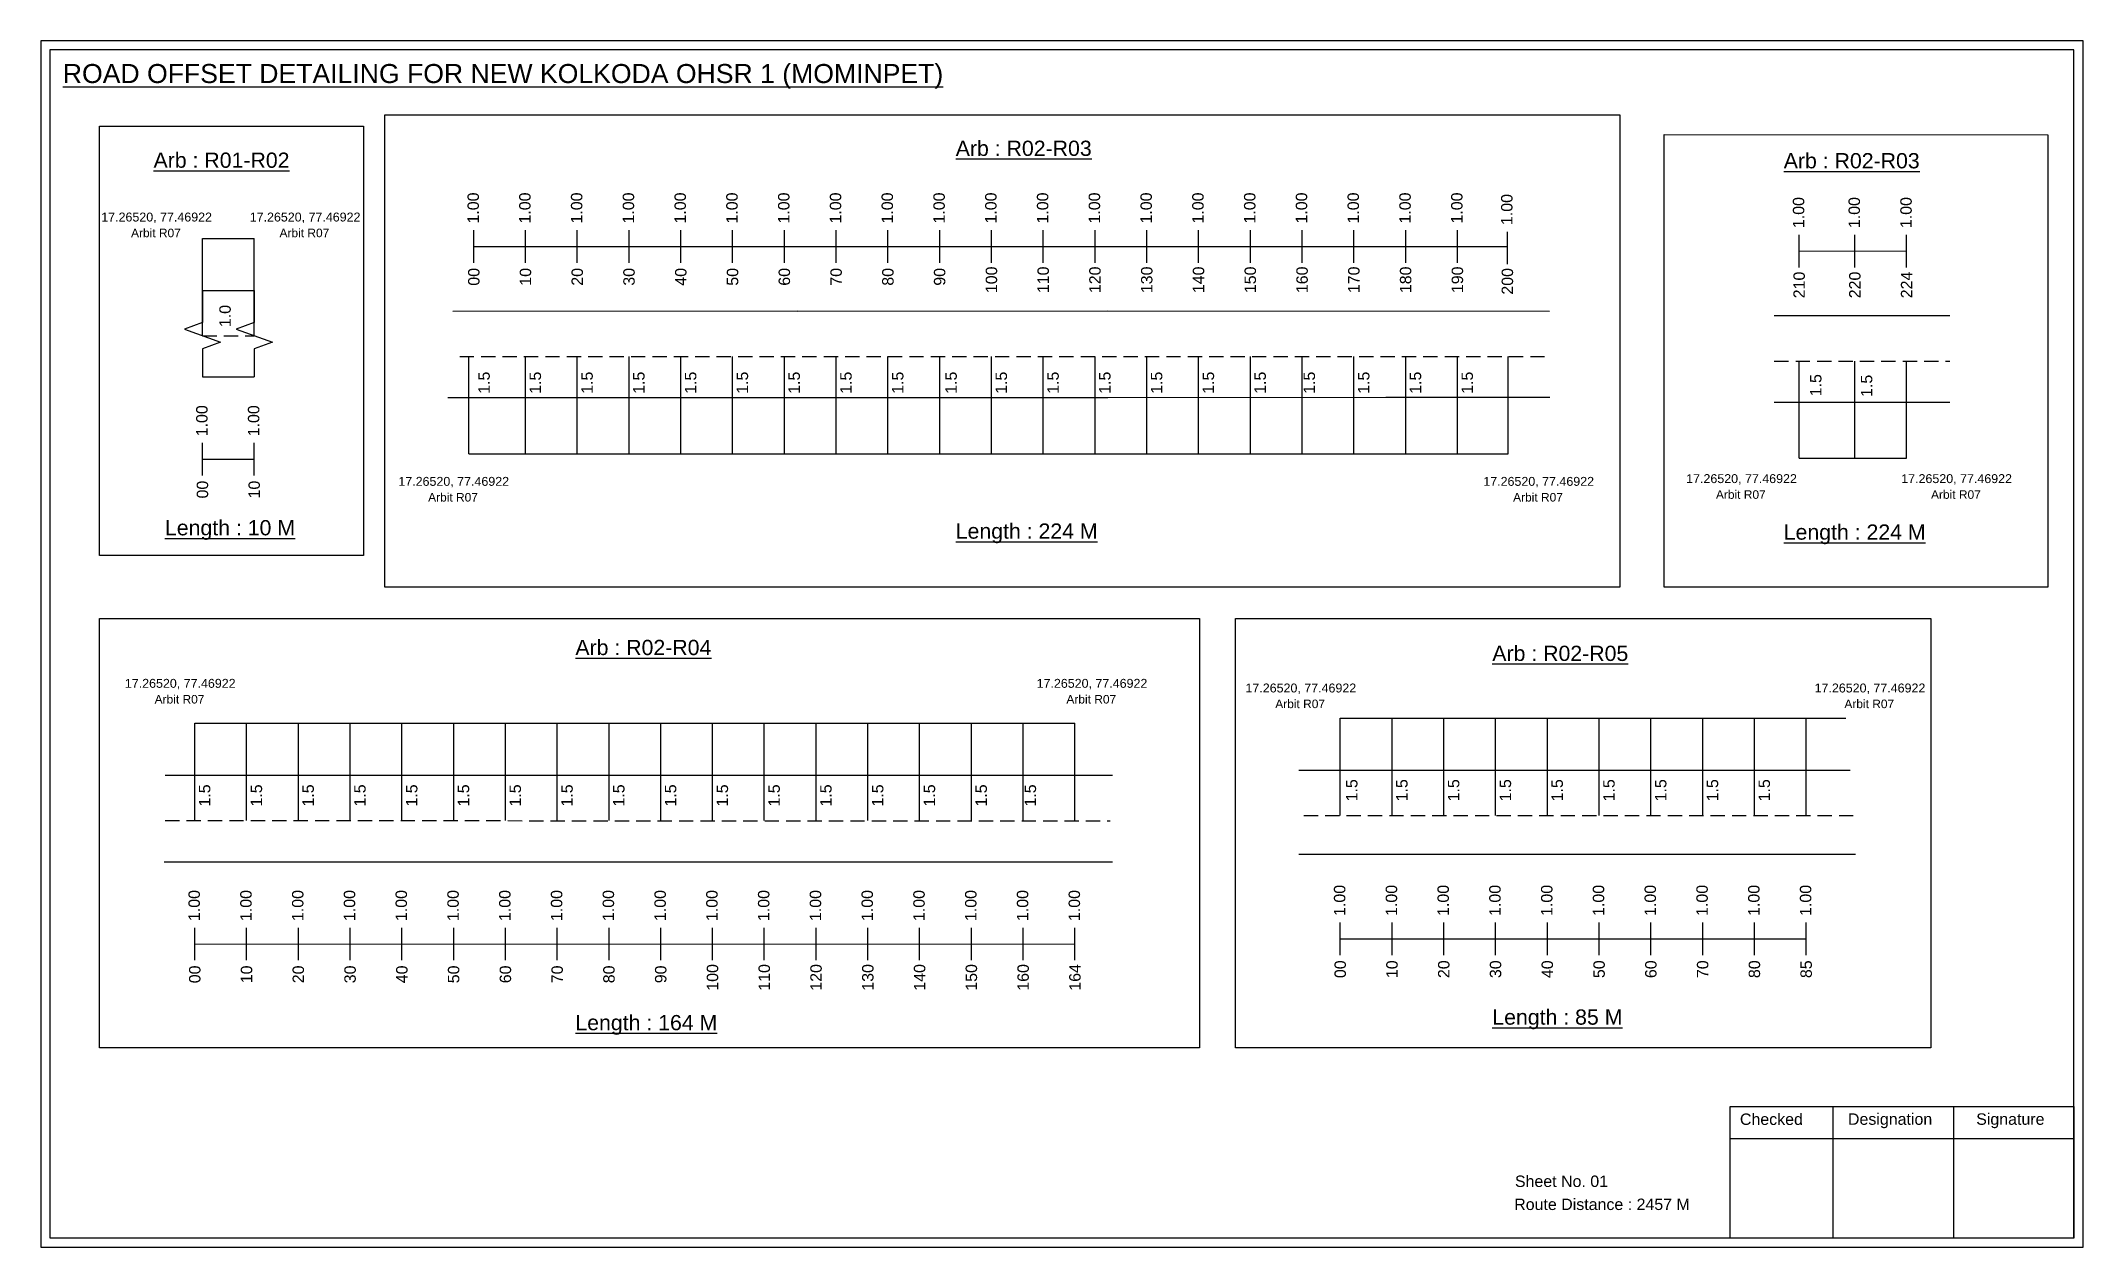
# Model space of a CAD drawing. Header units: inches. Extents: x -117 to 51867, y -12715 to 3423.
# Drawn here: x 3 to 539, y -2006 to -1690 of the extents above; entities that cross this region are included whole.
import ezdxf

# ---------------------------------------------------------------- set-up
doc = ezdxf.new("R2010")
doc.units = ezdxf.units.IN
doc.header["$MEASUREMENT"] = 0
doc.linetypes.add('DASHED2', pattern=[0.375, 0.25, -0.125])
doc.layers.add('PDF_Geometry', color=7, linetype='Continuous')
doc.layers.add('PDF_Text', color=5, linetype='Continuous')
doc.styles.add('PDF Arial', font='arial.ttf')
doc.styles.get("Standard").update_dxf_attribs({"font": 'arial.ttf'})

msp = doc.modelspace()

# ---------------------------------------------------------------- texts
at = {"color": 242, "true_color": 0xcd2027}
for s, height, p in [('%%UROAD OFFSET DETAILING FOR NEW KOLKODA OHSR 1 (MOMINPET)', 5, (8.29, -1700.59)), ('%%UArb : R02-R03', 4, (242.84, -1719.72)), ('%%UArb : R01-R02', 4, (32.12, -1722.84)), ('%%UArb : R02-R03', 4, (460.34, -1722.98)), ('%%ULength : 10 M', 4, (35.12, -1819.34)), ('%%ULength : 224 M', 4, (242.84, -1820.22)), ('%%ULength : 224 M', 4, (460.34, -1820.48)), ('%%UArb : R02-R04', 4, (142.93, -1850.78)), ('%%UArb : R02-R05', 4, (383.79, -1852.32)), ('%%ULength : 164 M', 4, (142.93, -1949.28)), ('%%ULength : 85 M', 4, (383.79, -1947.82))]:
    msp.add_text(s, height=height, dxfattribs=at).set_placement(p)
at = {"color": 217, "true_color": 0x93278f}
for s, p in [('1.00', (117.59, -1737.48)), ('1.00', (131.16, -1737.48)), ('1.00', (144.76, -1737.48)), ('1.00', (158.36, -1737.48)), ('1.00', (171.96, -1737.48)), ('1.00', (185.56, -1737.48)), ('1.00', (199.16, -1737.48)), ('1.00', (212.76, -1737.48)), ('1.00', (226.36, -1737.48)), ('1.00', (239.96, -1737.48)), ('1.00', (253.56, -1737.48)), ('1.00', (267.16, -1737.48)), ('1.00', (280.76, -1737.48)), ('1.00', (294.36, -1737.48)), ('1.00', (307.96, -1737.48)), ('1.00', (321.56, -1737.48)), ('1.00', (335.16, -1737.48)), ('1.00', (348.76, -1737.48)), ('1.00', (362.36, -1737.48)), ('1.00', (375.96, -1737.48)), ('1.00', (389.09, -1737.88)), ('1.00', (465.73, -1738.68)), ('1.00', (480.36, -1738.68)), ('1.00', (493.96, -1738.68)), ('00', (117.74, -1753.8)), ('10', (131.31, -1753.8)), ('20', (144.91, -1753.8)), ('30', (158.51, -1753.8)), ('40', (172.11, -1753.8)), ('50', (185.71, -1753.8)), ('60', (199.31, -1753.8)), ('70', (212.91, -1753.8)), ('80', (226.51, -1753.8)), ('90', (240.11, -1753.8)), ('100', (253.71, -1755.75)), ('110', (267.31, -1755.75)), ('120', (280.91, -1755.75)), ('130', (294.51, -1755.75)), ('140', (308.11, -1755.75)), ('150', (321.71, -1755.75)), ('160', (335.31, -1755.75)), ('170', (348.91, -1755.75)), ('180', (362.51, -1755.75)), ('190', (376.11, -1755.75)), ('200', (389.24, -1756.15)), ('210', (465.88, -1757.1)), ('220', (480.51, -1757.1)), ('224', (494.11, -1757.1)), ('1.00', (46.31, -1793.34)), ('1.00', (59.91, -1793.34)), ('00', (46.46, -1809.66)), ('10', (60.06, -1809.66)), ('1.00', (44.29, -1920.62)), ('1.00', (57.89, -1920.62)), ('1.00', (71.49, -1920.62)), ('1.00', (85.09, -1920.62)), ('1.00', (98.69, -1920.62)), ('1.00', (112.29, -1920.62)), ('1.00', (125.89, -1920.62)), ('1.00', (139.49, -1920.62)), ('1.00', (153.09, -1920.62)), ('1.00', (166.69, -1920.62)), ('1.00', (180.29, -1920.62)), ('1.00', (193.89, -1920.62)), ('1.00', (207.49, -1920.62)), ('1.00', (221.09, -1920.62)), ('1.00', (234.69, -1920.62)), ('1.00', (248.29, -1920.62)), ('1.00', (261.89, -1920.62)), ('1.00', (275.49, -1920.62)), ('1.00', (345.18, -1919.27)), ('1.00', (358.78, -1919.27)), ('1.00', (372.38, -1919.27)), ('1.00', (385.98, -1919.27)), ('1.00', (399.58, -1919.27)), ('1.00', (413.18, -1919.27)), ('1.00', (426.78, -1919.27)), ('1.00', (440.38, -1919.27)), ('1.00', (453.98, -1919.27)), ('1.00', (467.58, -1919.27)), ('00', (345.33, -1935.59)), ('10', (358.93, -1935.59)), ('20', (372.53, -1935.59)), ('30', (386.13, -1935.59)), ('40', (399.73, -1935.59)), ('50', (413.33, -1935.59)), ('60', (426.93, -1935.59)), ('70', (440.53, -1935.59)), ('80', (454.13, -1935.59)), ('85', (467.73, -1935.59)), ('00', (44.44, -1936.94)), ('10', (58.04, -1936.94)), ('20', (71.64, -1936.94)), ('30', (85.24, -1936.94)), ('40', (98.84, -1936.94)), ('50', (112.44, -1936.94)), ('60', (126.04, -1936.94)), ('70', (139.64, -1936.94)), ('80', (153.24, -1936.94)), ('90', (166.84, -1936.94)), ('100', (180.44, -1938.9)), ('110', (194.04, -1938.9)), ('120', (207.64, -1938.9)), ('130', (221.24, -1938.9)), ('140', (234.84, -1938.9)), ('150', (248.44, -1938.9)), ('160', (262.04, -1938.9)), ('164', (275.64, -1938.9))]:
    msp.add_text(s, height=3, rotation=90, dxfattribs=at).set_placement(p)
at = {"color": 5}
for s, height, p in [('17.26520, 77.46922', 2.34, (18.39, -1736.94)), ('17.26520, 77.46922', 2.34, (57.39, -1736.94)), ('Arbit R07', 2.246, (26.21, -1741.07)), ('Arbit R07', 2.246, (65.21, -1741.07)), ('17.26520, 77.46922', 2.34, (96.43, -1806.34)), ('17.26520, 77.46922', 2.34, (381.43, -1806.34)), ('17.26520, 77.46922', 2.34, (434.71, -1805.62)), ('Arbit R07', 2.246, (442.53, -1809.75)), ('17.26520, 77.46922', 2.34, (491.21, -1805.62)), ('Arbit R07', 2.246, (499.03, -1809.75)), ('Arbit R07', 2.246, (104.25, -1810.47)), ('Arbit R07', 2.246, (389.25, -1810.47)), ('17.26520, 77.46922', 2.34, (24.59, -1859.37)), ('Arbit R07', 2.246, (32.41, -1863.5)), ('17.26520, 77.46922', 2.34, (264.09, -1859.37)), ('Arbit R07', 2.246, (271.91, -1863.5)), ('17.26520, 77.46922', 2.34, (318.95, -1860.59)), ('17.26520, 77.46922', 2.34, (468.45, -1860.59)), ('Arbit R07', 2.246, (326.77, -1864.71)), ('Arbit R07', 2.246, (476.27, -1864.71))]:
    msp.add_text(s, height=height, dxfattribs=at).set_placement(p)
for s, p in [('1.0', (52.4, -1764.68)), ('1.5', (120.44, -1782.19)), ('1.5', (133.9, -1782.19)), ('1.5', (147.5, -1782.19)), ('1.5', (161.1, -1782.19)), ('1.5', (174.7, -1782.19)), ('1.5', (188.3, -1782.19)), ('1.5', (201.9, -1782.19)), ('1.5', (215.5, -1782.19)), ('1.5', (229.1, -1782.19)), ('1.5', (243.12, -1782.19)), ('1.5', (256.3, -1782.19)), ('1.5', (269.9, -1782.19)), ('1.5', (283.5, -1782.19)), ('1.5', (297.1, -1782.19)), ('1.5', (310.7, -1782.19)), ('1.5', (324.3, -1782.19)), ('1.5', (337.21, -1782.19)), ('1.5', (351.5, -1782.19)), ('1.5', (365.1, -1782.19)), ('1.5', (378.7, -1782.19)), ('1.5', (470.25, -1782.84)), ('1.5', (483.61, -1783)), ('1.5', (47.03, -1890.55)), ('1.5', (60.63, -1890.55)), ('1.5', (74.23, -1890.55)), ('1.5', (87.83, -1890.55)), ('1.5', (101.43, -1890.55)), ('1.5', (115.03, -1890.55)), ('1.5', (128.63, -1890.55)), ('1.5', (142.23, -1890.55)), ('1.5', (155.83, -1890.55)), ('1.5', (169.43, -1890.55)), ('1.5', (183.03, -1890.55)), ('1.5', (196.63, -1890.55)), ('1.5', (210.23, -1890.55)), ('1.5', (223.83, -1890.55)), ('1.5', (237.43, -1890.55)), ('1.5', (251.03, -1890.55)), ('1.5', (263.94, -1890.55)), ('1.5', (348.36, -1889.19)), ('1.5', (361.52, -1889.19)), ('1.5', (375.12, -1889.19)), ('1.5', (388.72, -1889.19)), ('1.5', (402.32, -1889.19)), ('1.5', (415.92, -1889.19)), ('1.5', (429.52, -1889.19)), ('1.5', (443.12, -1889.19)), ('1.5', (456.72, -1889.19))]:
    msp.add_text(s, height=3, rotation=90).set_placement(p)
for s, p in [('Sheet No. 01', (389.73, -1990.43)), ('Route Distance : 2457 M', (389.54, -1996.48))]:
    msp.add_text(s, height=3).set_placement(p)
at = {"layer": 'PDF_Text', "color": 7, "attachment_point": 7, "style": 'PDF Arial'}
for s, insert, char_height in [('Checked', (448.83, -1974.18), 3.001), ('Designation', (477.21, -1975.01), 3.0006), ('Signature', (510.89, -1975.01), 3.001)]:
    msp.add_mtext(s, dxfattribs=dict(at, insert=insert, char_height=char_height))

# ---------------------------------------------------------------- linework, layer by layer
at = {"color": 5}
for p, q in [((44.98, -1741.4), (58.58, -1741.4)), ((114.94, -1797.92), (387.91, -1797.92)), ((464.4, -1799.12), (492.63, -1799.12)), ((42.96, -1868.68), (274.16, -1868.68)), ((343.85, -1867.33), (476.63, -1867.33))]:
    msp.add_line(p, q, dxfattribs=at)
for p, q in [((44.98, -1766.93), (44.98, -1741.4)), ((58.58, -1766.93), (58.58, -1741.4)), ((44.98, -1755.05), (58.58, -1755.05)), ((201.19, -1760.5), (110.76, -1760.6)), ((201.19, -1760.5), (282.77, -1760.42)), ((282.77, -1760.42), (398.81, -1760.47)), ((503.93, -1761.7), (457.85, -1761.7)), ((114.94, -1797.92), (114.94, -1772.38)), ((129.83, -1797.92), (129.83, -1772.38)), ((143.43, -1797.92), (143.43, -1772.38)), ((157.03, -1797.92), (157.03, -1772.38)), ((170.63, -1797.92), (170.63, -1772.38)), ((184.23, -1797.92), (184.23, -1772.38)), ((197.83, -1797.92), (197.83, -1772.38)), ((211.43, -1797.92), (211.43, -1772.38)), ((225.03, -1797.92), (225.03, -1772.38)), ((238.63, -1797.92), (238.63, -1772.38)), ((252.23, -1797.92), (252.23, -1772.38)), ((265.83, -1797.92), (265.83, -1772.38)), ((279.43, -1797.92), (279.43, -1772.38)), ((293.03, -1797.92), (293.03, -1772.38)), ((306.63, -1797.92), (306.63, -1772.38)), ((320.23, -1797.92), (320.23, -1772.38)), ((333.83, -1797.92), (333.83, -1772.38)), ((347.43, -1797.92), (347.43, -1772.38)), ((361.03, -1797.92), (361.03, -1772.38)), ((374.63, -1797.92), (374.63, -1772.38)), ((387.91, -1797.92), (387.91, -1772.38)), ((464.4, -1799.12), (464.4, -1773.58)), ((479.03, -1799.12), (479.03, -1773.58)), ((492.63, -1799.12), (492.63, -1773.58)), ((44.98, -1777.73), (58.58, -1777.73)), ((109.43, -1783.18), (159.65, -1783.18)), ((156.1, -1783.18), (213.86, -1783.15)), ((213.86, -1783.15), (282.77, -1783.11)), ((282.77, -1783.11), (355.8, -1783.06)), ((355.8, -1783.06), (398.89, -1783.03)), ((457.85, -1784.38), (489.96, -1784.38)), ((489.96, -1784.38), (503.93, -1784.38)), ((42.96, -1894.22), (42.96, -1868.68)), ((56.56, -1894.22), (56.56, -1868.68)), ((70.16, -1894.22), (70.16, -1868.68)), ((83.76, -1894.22), (83.76, -1868.68)), ((97.36, -1894.22), (97.36, -1868.68)), ((110.96, -1894.22), (110.96, -1868.68)), ((124.56, -1894.22), (124.56, -1868.68)), ((138.16, -1894.22), (138.16, -1868.68)), ((151.76, -1894.22), (151.76, -1868.68)), ((165.36, -1894.22), (165.36, -1868.68)), ((178.96, -1894.22), (178.96, -1868.68)), ((192.56, -1894.22), (192.56, -1868.68)), ((206.16, -1894.22), (206.16, -1868.68)), ((219.76, -1894.22), (219.76, -1868.68)), ((233.36, -1894.22), (233.36, -1868.68)), ((246.96, -1894.22), (246.96, -1868.68)), ((260.56, -1894.22), (260.56, -1868.68)), ((274.16, -1894.22), (274.16, -1868.68)), ((343.85, -1892.86), (343.85, -1867.33)), ((357.45, -1892.86), (357.45, -1867.33)), ((371.05, -1892.86), (371.05, -1867.33)), ((384.65, -1892.86), (384.65, -1867.33)), ((398.25, -1892.86), (398.25, -1867.33)), ((411.85, -1892.86), (411.85, -1867.33)), ((425.45, -1892.86), (425.45, -1867.33)), ((439.05, -1892.86), (439.05, -1867.33)), ((452.65, -1892.86), (452.65, -1867.33)), ((466.25, -1892.86), (466.25, -1867.33)), ((35.14, -1882.34), (124.56, -1882.34)), ((124.56, -1882.34), (274.16, -1882.34)), ((274.16, -1882.34), (284.03, -1882.34)), ((332.98, -1880.98), (477.76, -1880.98)), ((479.17, -1903.17), (332.98, -1903.17)), ((34.92, -1905.02), (284.03, -1905.02))]:
    msp.add_line(p, q)
at = {"color": 217, "true_color": 0x93278f}
for p, q in [((116.26, -1747.77), (116.26, -1739.22)), ((116.26, -1743.51), (387.76, -1743.5)), ((129.83, -1747.77), (129.83, -1739.22)), ((143.43, -1747.77), (143.43, -1739.22)), ((157.03, -1747.77), (157.03, -1739.22)), ((170.63, -1747.77), (170.63, -1739.22)), ((184.23, -1747.77), (184.23, -1739.22)), ((197.83, -1747.77), (197.83, -1739.22)), ((211.43, -1747.77), (211.43, -1739.22)), ((225.03, -1747.77), (225.03, -1739.22)), ((238.63, -1747.77), (238.63, -1739.22)), ((252.23, -1747.77), (252.23, -1739.22)), ((265.83, -1747.77), (265.83, -1739.22)), ((279.43, -1747.77), (279.43, -1739.22)), ((293.03, -1747.77), (293.03, -1739.22)), ((306.63, -1747.77), (306.63, -1739.22)), ((320.23, -1747.77), (320.23, -1739.22)), ((333.83, -1747.77), (333.83, -1739.22)), ((347.43, -1747.77), (347.43, -1739.22)), ((361.03, -1747.77), (361.03, -1739.22)), ((374.63, -1747.77), (374.63, -1739.22)), ((387.76, -1748.17), (387.76, -1739.61)), ((464.4, -1748.98), (464.4, -1740.42)), ((479.03, -1748.98), (479.03, -1740.42)), ((492.63, -1748.98), (492.63, -1740.42)), ((464.4, -1744.7), (492.63, -1744.68)), ((44.98, -1803.63), (44.98, -1795.07)), ((58.58, -1803.63), (58.58, -1795.07)), ((44.98, -1799.36), (58.58, -1799.36)), ((42.96, -1930.92), (42.96, -1922.36)), ((56.56, -1930.92), (56.56, -1922.36)), ((70.16, -1930.92), (70.16, -1922.36)), ((83.76, -1930.92), (83.76, -1922.36)), ((97.36, -1930.92), (97.36, -1922.36)), ((110.96, -1930.92), (110.96, -1922.36)), ((124.56, -1930.92), (124.56, -1922.36)), ((138.16, -1930.92), (138.16, -1922.36)), ((151.76, -1930.92), (151.76, -1922.36)), ((165.36, -1930.92), (165.36, -1922.36)), ((178.96, -1930.92), (178.96, -1922.36)), ((192.56, -1930.92), (192.56, -1922.36)), ((206.16, -1930.92), (206.16, -1922.36)), ((219.76, -1930.92), (219.76, -1922.36)), ((233.36, -1930.92), (233.36, -1922.36)), ((246.96, -1930.92), (246.96, -1922.36)), ((260.56, -1930.92), (260.56, -1922.36)), ((274.16, -1930.92), (274.16, -1922.36)), ((343.85, -1929.56), (343.85, -1921)), ((343.85, -1925.29), (466.25, -1925.27)), ((357.45, -1929.56), (357.45, -1921)), ((371.05, -1929.56), (371.05, -1921)), ((384.65, -1929.56), (384.65, -1921)), ((398.25, -1929.56), (398.25, -1921)), ((411.85, -1929.56), (411.85, -1921)), ((425.45, -1929.56), (425.45, -1921)), ((439.05, -1929.56), (439.05, -1921)), ((452.65, -1929.56), (452.65, -1921)), ((466.25, -1929.56), (466.25, -1921)), ((42.96, -1926.65), (274.16, -1926.6))]:
    msp.add_line(p, q, dxfattribs=at)
at = {"linetype": 'DASHED2', "ltscale": 15}
for p, q in [((44.98, -1766.93), (58.58, -1766.93)), ((112.54, -1772.38), (398.85, -1772.38)), ((457.85, -1773.58), (503.93, -1773.58)), ((334.25, -1892.86), (478.61, -1892.86)), ((35.16, -1894.22), (283.39, -1894.31))]:
    msp.add_line(p, q, dxfattribs=at)
for points in [[(92.85, -1708.94), (417.28, -1708.94), (417.28, -1832.99), (92.85, -1832.99)], [(17.89, -1711.91), (87.26, -1711.91), (87.26, -1824.59), (17.89, -1824.59)], [(428.97, -1714.08), (529.7, -1714.17), (529.7, -1832.99), (428.97, -1832.91)], [(17.89, -1841.2), (306.83, -1841.2), (306.83, -1953.88), (17.89, -1953.88)], [(316.29, -1841.2), (498.95, -1841.2), (498.95, -1953.88), (316.29, -1953.88)]]:
    msp.add_lwpolyline(points, close=True)
at = {"linetype": 'Continuous'}
for points in [[(44.98, -1755.05), (44.98, -1763.48), (40.24, -1765.21), (49.73, -1768.66), (44.98, -1770.38), (44.98, -1777.73)], [(58.58, -1755.05), (58.58, -1763.48), (53.84, -1765.21), (63.33, -1768.66), (58.58, -1770.38), (58.58, -1777.73)]]:
    msp.add_lwpolyline(points, dxfattribs=at)
at = {"layer": 'PDF_Geometry'}
for points in [[(2.52, -1689.51), (2.52, -2006.22), (538.99, -2006.22), (538.99, -1689.51)], [(4.84, -1691.84), (4.84, -2003.81), (536.57, -2003.81), (536.57, -1691.84)]]:
    msp.add_lwpolyline(points, close=True, dxfattribs=at)
at = {"layer": 'PDF_Geometry', "color": 242, "true_color": 0xcc1f26}
msp.add_lwpolyline([(536.57, -2003.9), (446.23, -2003.9), (446.23, -1969.29), (536.57, -1969.29)], close=True, dxfattribs=at)
for points in [[(473.21, -1969.29), (473.21, -2003.9)], [(504.94, -1969.29), (504.94, -2003.9)], [(446.23, -1977.66), (536.57, -1977.66)]]:
    msp.add_lwpolyline(points, dxfattribs=at)

msp.set_redraw_order([(e.dxf.handle, doc.entitydb.next_handle()) for e in msp.query("TEXT MTEXT ATTDEF DIMENSION ARC_DIMENSION")])  # texts and dimensions are drawn at this point

doc.saveas('drawing.dxf')
